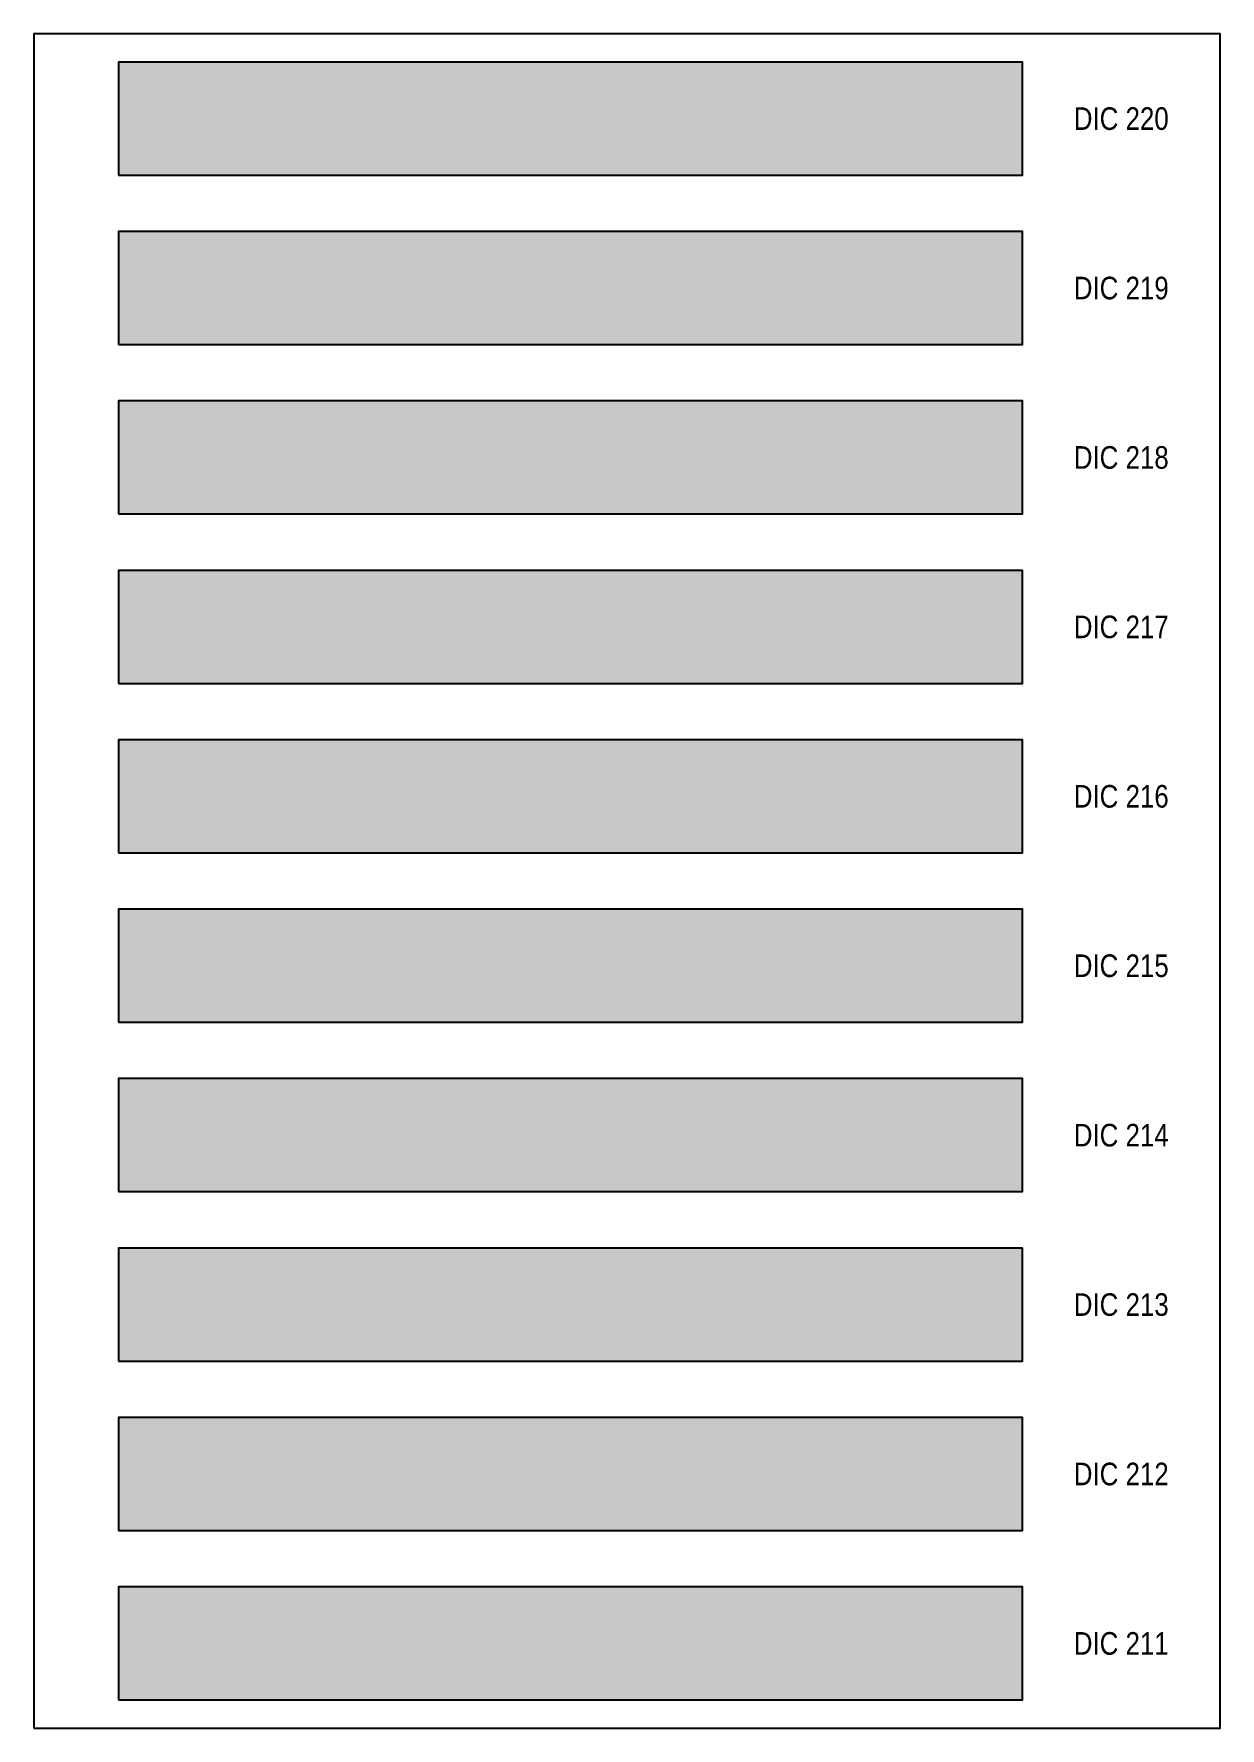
# Model space of a CAD drawing. Header units: millimetres. Extents: x -813692 to 807431, y 0 to 1813163.
# Drawn here: x 0 to 210, y 6300 to 6600 of the extents above; entities that cross this region are included whole.
import ezdxf
from ezdxf.enums import TextEntityAlignment as Align

# ---------------------------------------------------------------- set-up
doc = ezdxf.new("R2010")
doc.units = ezdxf.units.MM
doc.styles.get("Standard").update_dxf_attribs({"font": 'ARIALN.TTF'})

msp = doc.modelspace()

# ---------------------------------------------------------------- texts
at = {"layer": 'Defpoints', "color": 7, "ltscale": 100}
for s, p in [('DIC 220', (192.5, 6585)), ('DIC 220', (192.5, 6585)), ('DIC 219', (192.5, 6555)), ('DIC 219', (192.5, 6555)), ('DIC 218', (192.5, 6525)), ('DIC 218', (192.5, 6525)), ('DIC 217', (192.5, 6495)), ('DIC 217', (192.5, 6495)), ('DIC 216', (192.5, 6465)), ('DIC 216', (192.5, 6465)), ('DIC 215', (192.5, 6435)), ('DIC 215', (192.5, 6435)), ('DIC 214', (192.5, 6405)), ('DIC 214', (192.5, 6405)), ('DIC 213', (192.5, 6375)), ('DIC 213', (192.5, 6375)), ('DIC 212', (192.5, 6345)), ('DIC 212', (192.5, 6345)), ('DIC 211', (192.5, 6315)), ('DIC 211', (192.5, 6315))]:
    msp.add_text(s, height=4, dxfattribs=at).set_placement(p, align=Align.MIDDLE)

# ---------------------------------------------------------------- hatches: boundary and pattern name
at = {"layer": 'Defpoints', "ltscale": 100, "true_color": 0x005486}
msp.add_hatch(color=146, dxfattribs=at).paths.add_polyline_path([(15, 6575), (175, 6575), (175, 6595), (15, 6595)])
msp.add_hatch(color=146, dxfattribs=at).paths.add_polyline_path([(15, 6575), (175, 6575), (175, 6595), (15, 6595)])
at = {"layer": 'Defpoints', "ltscale": 100, "true_color": 0x006e7f}
msp.add_hatch(color=146, dxfattribs=at).paths.add_polyline_path([(15, 6545), (175, 6545), (175, 6565), (15, 6565)])
msp.add_hatch(color=146, dxfattribs=at).paths.add_polyline_path([(15, 6545), (175, 6545), (175, 6565), (15, 6565)])
at = {"layer": 'Defpoints', "ltscale": 100, "true_color": 0x00727e}
msp.add_hatch(color=136, dxfattribs=at).paths.add_polyline_path([(15, 6515), (175, 6515), (175, 6535), (15, 6535)])
msp.add_hatch(color=136, dxfattribs=at).paths.add_polyline_path([(15, 6515), (175, 6515), (175, 6535), (15, 6535)])
at = {"layer": 'Defpoints', "ltscale": 100, "true_color": 0x008689}
msp.add_hatch(color=136, dxfattribs=at).paths.add_polyline_path([(15, 6485), (175, 6485), (175, 6505), (15, 6505)])
msp.add_hatch(color=136, dxfattribs=at).paths.add_polyline_path([(15, 6485), (175, 6485), (175, 6505), (15, 6505)])
at = {"layer": 'Defpoints', "ltscale": 100, "true_color": 0x009474}
msp.add_hatch(color=124, dxfattribs=at).paths.add_polyline_path([(15, 6455), (175, 6455), (175, 6475), (15, 6475)])
msp.add_hatch(color=124, dxfattribs=at).paths.add_polyline_path([(15, 6455), (175, 6455), (175, 6475), (15, 6475)])
at = {"layer": 'Defpoints', "ltscale": 100, "true_color": 0x00956e}
msp.add_hatch(color=124, dxfattribs=at).paths.add_polyline_path([(15, 6425), (175, 6425), (175, 6445), (15, 6445)])
msp.add_hatch(color=124, dxfattribs=at).paths.add_polyline_path([(15, 6425), (175, 6425), (175, 6445), (15, 6445)])
at = {"layer": 'Defpoints', "ltscale": 100, "true_color": 0x388956}
msp.add_hatch(color=107, dxfattribs=at).paths.add_polyline_path([(15, 6395), (175, 6395), (175, 6415), (15, 6415)])
msp.add_hatch(color=107, dxfattribs=at).paths.add_polyline_path([(15, 6395), (175, 6395), (175, 6415), (15, 6415)])
at = {"layer": 'Defpoints', "ltscale": 100, "true_color": 0x378640}
msp.add_hatch(color=97, dxfattribs=at).paths.add_polyline_path([(15, 6365), (175, 6365), (175, 6385), (15, 6385)])
msp.add_hatch(color=97, dxfattribs=at).paths.add_polyline_path([(15, 6365), (175, 6365), (175, 6385), (15, 6385)])
at = {"layer": 'Defpoints', "ltscale": 100, "true_color": 0x5a9934}
msp.add_hatch(color=85, dxfattribs=at).paths.add_polyline_path([(15, 6335), (175, 6335), (175, 6355), (15, 6355)])
msp.add_hatch(color=85, dxfattribs=at).paths.add_polyline_path([(15, 6335), (175, 6335), (175, 6355), (15, 6355)])
at = {"layer": 'Defpoints', "ltscale": 100, "true_color": 0x71a330}
msp.add_hatch(color=75, dxfattribs=at).paths.add_polyline_path([(15, 6305), (175, 6305), (175, 6325), (15, 6325)])
msp.add_hatch(color=75, dxfattribs=at).paths.add_polyline_path([(15, 6305), (175, 6305), (175, 6325), (15, 6325)])

# ---------------------------------------------------------------- linework, layer by layer
at = {"layer": 'Defpoints', "color": 7, "ltscale": 100}
msp.add_lwpolyline([(0, 6300), (210, 6300), (210, 6600), (0, 6600)], close=True, dxfattribs=at)
msp.add_lwpolyline([(0, 6300), (210, 6300), (210, 6600), (0, 6600)], close=True, dxfattribs=at)
at = {"layer": 'Defpoints', "color": 146, "ltscale": 100, "true_color": 0x005486}
msp.add_lwpolyline([(15, 6575), (175, 6575), (175, 6595), (15, 6595)], close=True, dxfattribs=at)
msp.add_lwpolyline([(15, 6575), (175, 6575), (175, 6595), (15, 6595)], close=True, dxfattribs=at)
at = {"layer": 'Defpoints', "color": 146, "ltscale": 100, "true_color": 0x006e7f}
msp.add_lwpolyline([(15, 6545), (175, 6545), (175, 6565), (15, 6565)], close=True, dxfattribs=at)
msp.add_lwpolyline([(15, 6545), (175, 6545), (175, 6565), (15, 6565)], close=True, dxfattribs=at)
at = {"layer": 'Defpoints', "color": 136, "ltscale": 100, "true_color": 0x00727e}
msp.add_lwpolyline([(15, 6515), (175, 6515), (175, 6535), (15, 6535)], close=True, dxfattribs=at)
msp.add_lwpolyline([(15, 6515), (175, 6515), (175, 6535), (15, 6535)], close=True, dxfattribs=at)
at = {"layer": 'Defpoints', "color": 136, "ltscale": 100, "true_color": 0x008689}
msp.add_lwpolyline([(15, 6485), (175, 6485), (175, 6505), (15, 6505)], close=True, dxfattribs=at)
msp.add_lwpolyline([(15, 6485), (175, 6485), (175, 6505), (15, 6505)], close=True, dxfattribs=at)
at = {"layer": 'Defpoints', "color": 124, "ltscale": 100, "true_color": 0x009474}
msp.add_lwpolyline([(15, 6455), (175, 6455), (175, 6475), (15, 6475)], close=True, dxfattribs=at)
msp.add_lwpolyline([(15, 6455), (175, 6455), (175, 6475), (15, 6475)], close=True, dxfattribs=at)
at = {"layer": 'Defpoints', "color": 124, "ltscale": 100, "true_color": 0x00956e}
msp.add_lwpolyline([(15, 6425), (175, 6425), (175, 6445), (15, 6445)], close=True, dxfattribs=at)
msp.add_lwpolyline([(15, 6425), (175, 6425), (175, 6445), (15, 6445)], close=True, dxfattribs=at)
at = {"layer": 'Defpoints', "color": 107, "ltscale": 100, "true_color": 0x388956}
msp.add_lwpolyline([(15, 6395), (175, 6395), (175, 6415), (15, 6415)], close=True, dxfattribs=at)
msp.add_lwpolyline([(15, 6395), (175, 6395), (175, 6415), (15, 6415)], close=True, dxfattribs=at)
at = {"layer": 'Defpoints', "color": 97, "ltscale": 100, "true_color": 0x378640}
msp.add_lwpolyline([(15, 6365), (175, 6365), (175, 6385), (15, 6385)], close=True, dxfattribs=at)
msp.add_lwpolyline([(15, 6365), (175, 6365), (175, 6385), (15, 6385)], close=True, dxfattribs=at)
at = {"layer": 'Defpoints', "color": 85, "ltscale": 100, "true_color": 0x5a9934}
msp.add_lwpolyline([(15, 6335), (175, 6335), (175, 6355), (15, 6355)], close=True, dxfattribs=at)
msp.add_lwpolyline([(15, 6335), (175, 6335), (175, 6355), (15, 6355)], close=True, dxfattribs=at)
at = {"layer": 'Defpoints', "color": 75, "ltscale": 100, "true_color": 0x71a330}
msp.add_lwpolyline([(15, 6305), (175, 6305), (175, 6325), (15, 6325)], close=True, dxfattribs=at)
msp.add_lwpolyline([(15, 6305), (175, 6305), (175, 6325), (15, 6325)], close=True, dxfattribs=at)

msp.set_redraw_order([(e.dxf.handle, doc.entitydb.next_handle()) for e in msp.query("TEXT MTEXT ATTDEF DIMENSION ARC_DIMENSION")])  # texts and dimensions are drawn at this point

doc.saveas('drawing.dxf')
